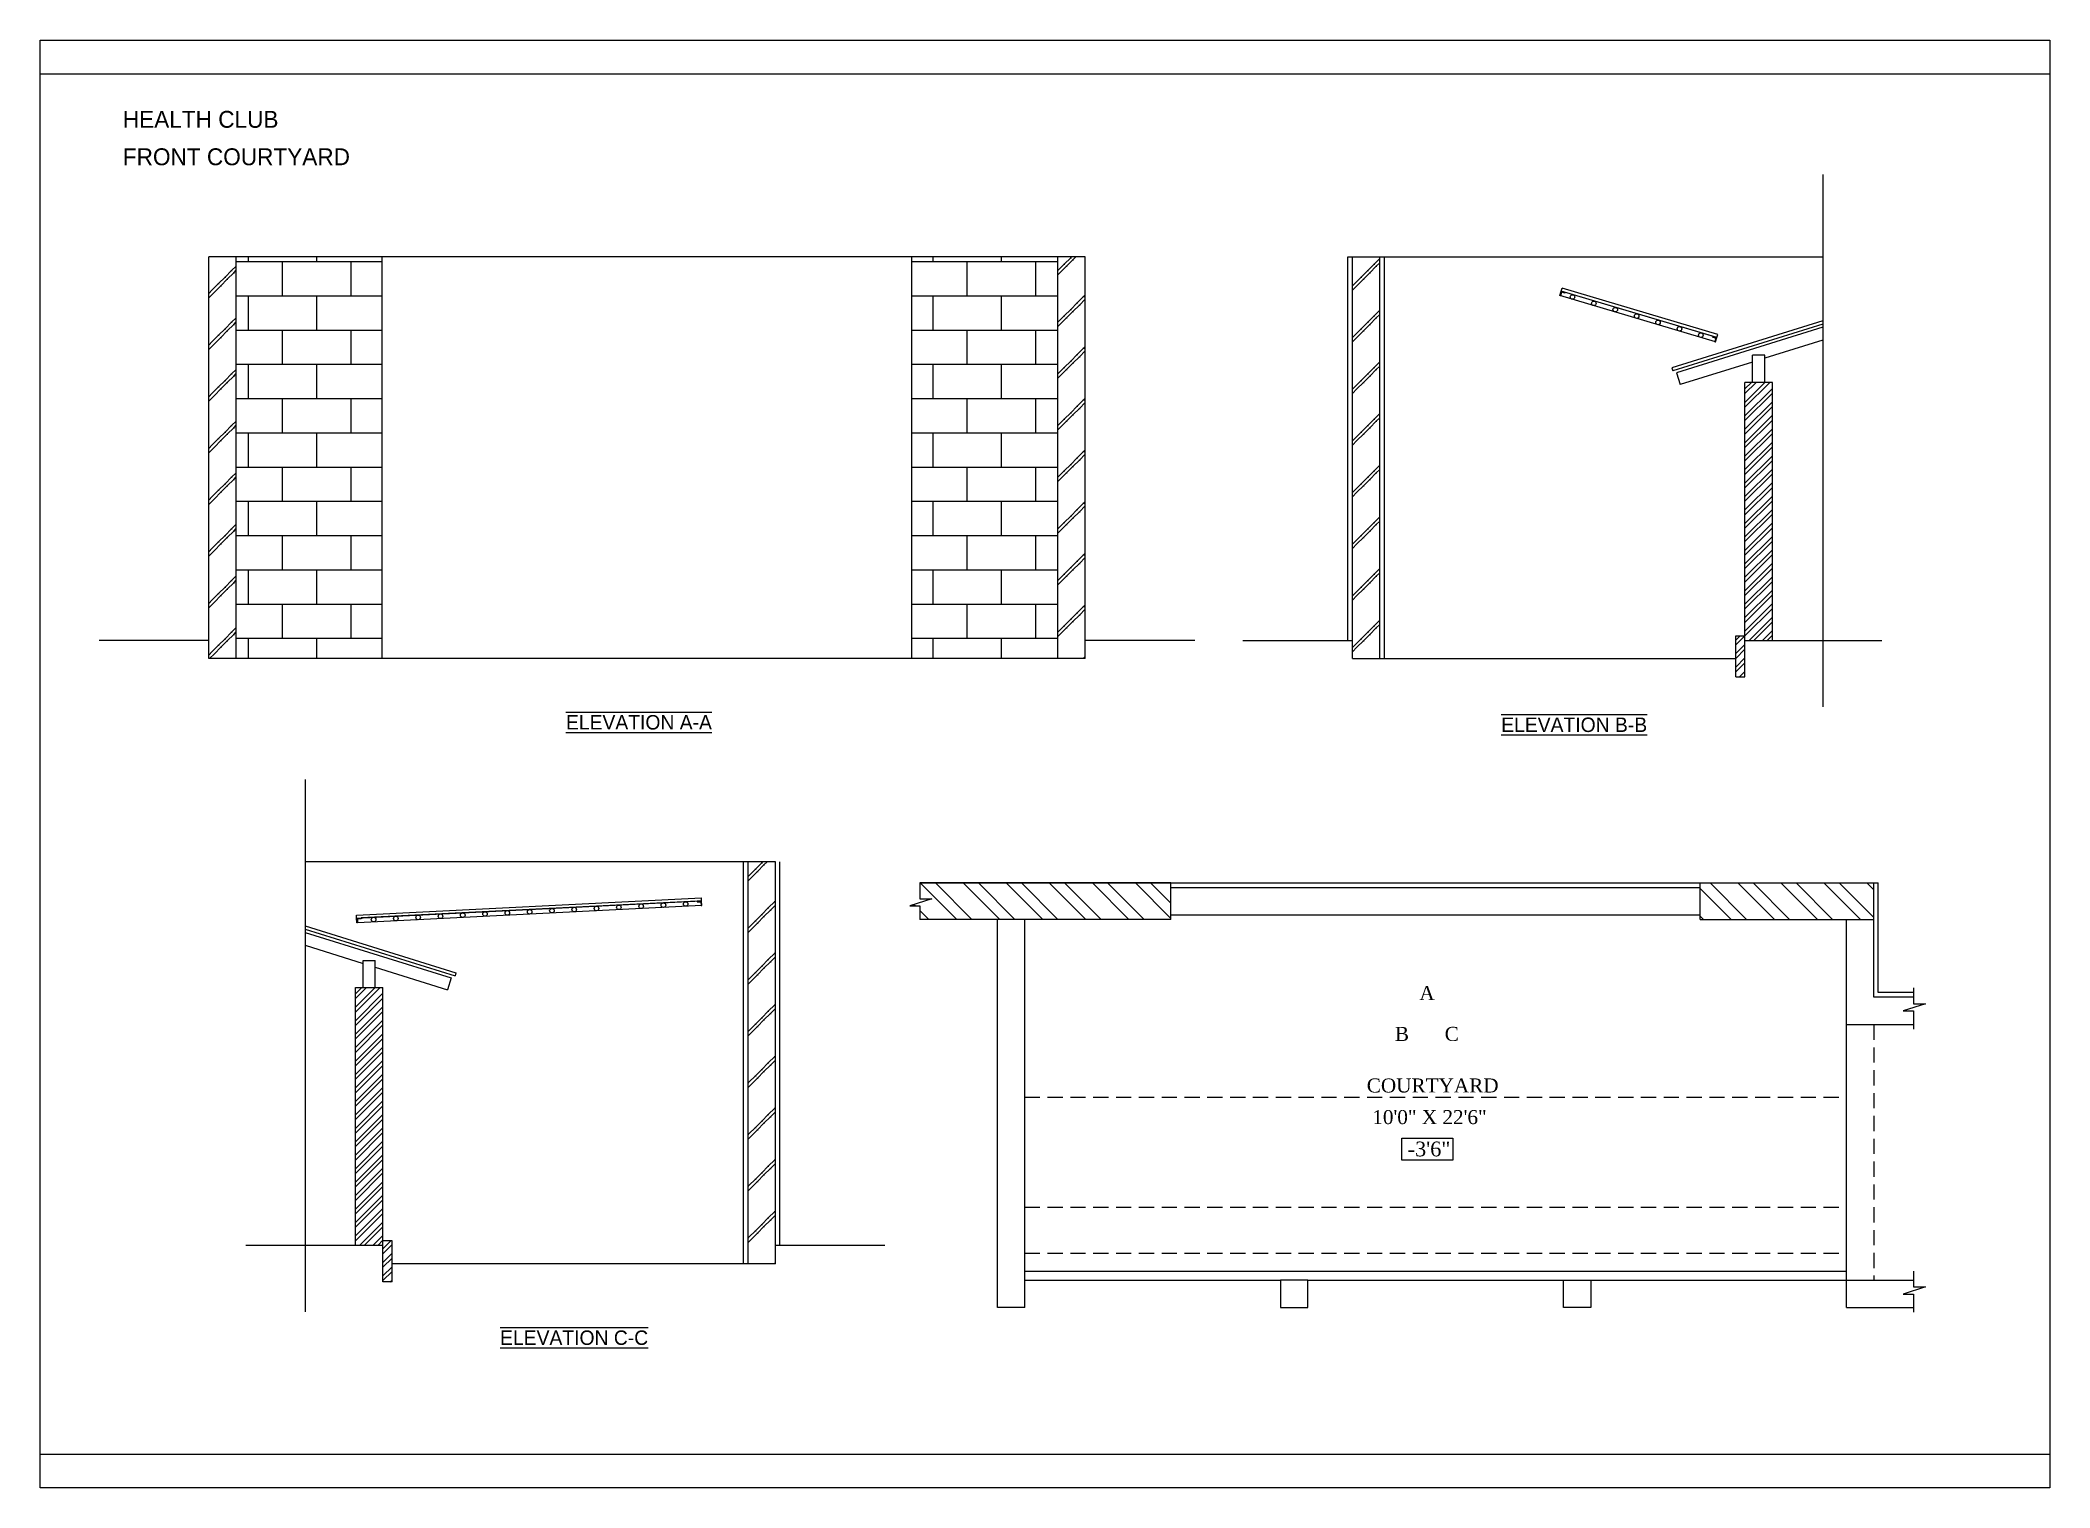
# Model space of a CAD drawing. Extents: x 12259 to 18078, y -1461 to 1911.
# Drawn here: x 13974 to 14634, y -1145 to -669 of the extents above; entities that cross this region are included whole.
import ezdxf

# ---------------------------------------------------------------- set-up
doc = ezdxf.new("R2010")
doc.units = 0
doc.header["$LTSCALE"] = 20
doc.header["$MEASUREMENT"] = 0
doc.linetypes.add('HIDDEN', pattern=[0.375, 0.25, -0.125])
doc.layers.get('0').update_dxf_attribs({"linetype": 'CONTINUOUS'})
for name, color, linetype in [('border', 230, 'CONTINUOUS'), ('BORTEXT', 2, 'CONTINUOUS'), ('Glass', 130, 'CONTINUOUS'), ('grille', 254, 'CONTINUOUS'), ('HATCH', 252, 'CONTINUOUS'), ('kalkaal', 7, 'CONTINUOUS'), ('Roof lilne', 31, 'CONTINUOUS'), ('Stone', 8, 'CONTINUOUS'), ('text', 2, 'CONTINUOUS'), ('TILE', 22, 'CONTINUOUS'), ('wall', 13, 'CONTINUOUS'), ('WOOD', 7, 'CONTINUOUS')]:
    doc.layers.add(name, color=color, linetype=linetype)
doc.layers.add('correct', color=230, linetype='CONTINUOUS', plot=False)
doc.styles.add('style4', font='boos1_1.ttf')
doc.styles.add('style5', font='times_2.ttf')
pattern_1 = [(0, (1532.399, 1530.732), (0, 11.25), []), (90, (1532.4, 1530.732), (-22.5, 1e-15), [11.25, -11.25]), (90, (1543.65, 1530.732), (-22.5, 1e-15), [-11.25, 11.25])]
pattern_2 = [(315, (14200.807, 12905.067), (7.071068, 7.071068), []), (315, (14205.807, 12905.067), (7.071068, 7.071068), [])]
pattern_3 = [(45, (1532.399, 1530.732), (-8.485281, 8.485281), [3, 0]), (45, (1531.692, 1531.439), (-8.485281, 8.485281), [3, 0])]
pattern_4 = [(45, (938.736, 1331.972), (-2.2097087, 2.2097087), []), (45, (938.736, 1333.5345), (-2.2097087, 2.2097087), [])]
pattern_5 = [(45, (1532.399, 1530.7317), (-2.2097087, 2.2097087), []), (45, (1532.399, 1532.2942), (-2.2097087, 2.2097087), [])]

msp = doc.modelspace()

# ---------------------------------------------------------------- texts
at = {"layer": 'BORTEXT', "style": 'style4'}
for s, p in [('HEALTH CLUB', (14001.15, -697.81)), ('FRONT COURTYARD', (14001.15, -710.11))]:
    msp.add_text(s, height=5.551, dxfattribs=at).set_placement(p)
at = {"layer": 'BORTEXT', "color": 2, "style": 'style4'}
for s, p in [('%%U%%OELEVATION A-A', (14146.78, -895.47)), ('%%U%%OELEVATION B-B', (14454.12, -896.29)), ('%%U%%OELEVATION C-C', (14125.13, -1097.63))]:
    msp.add_text(s, height=4.7454, dxfattribs=at).set_placement(p)
at = {"layer": 'text', "style": 'style5'}
for s, height, p in [('A', 4.61, (14427.22, -984.34)), ('B', 4.61, (14419.17, -997.77)), ('C', 4.61, (14435.55, -997.77)), ('COURTYARD', 4.609, (14409.94, -1014.71)), ('10\'0" X 22\'6"', 4.6086, (14411.76, -1025.1)), ('-3\'6"', 4.842, (14423.37, -1035.68))]:
    msp.add_text(s, height=height, dxfattribs=at).set_placement(p)

# ---------------------------------------------------------------- hatches: boundary and pattern name
at = {"layer": 'HATCH'}
h = msp.add_hatch(dxfattribs=at)
h.set_pattern_fill('BRICK HATCH', color=8, angle=45, style=0)
h.set_pattern_definition(pattern_3)
h.paths.add_polyline_path([(14038.39, -740.19), (14029.39, -740.19), (14029.39, -872.19), (14038.39, -872.19)])
h = msp.add_hatch(dxfattribs=at)
h.set_pattern_fill('BRICK HATCH', color=8, angle=45, style=0)
h.set_pattern_definition(pattern_3)
h.paths.add_polyline_path([(14308.39, -872.19), (14317.39, -872.19), (14317.39, -740.19), (14308.39, -740.19)])
h = msp.add_hatch(dxfattribs=at)
h.set_pattern_fill('BRICK HATCH', color=8, angle=45, style=0)
h.set_pattern_definition(pattern_3)
h.paths.add_polyline_path([(14414.22, -740.19), (14405.22, -740.19), (14405.22, -872.19), (14414.22, -872.19)])
h = msp.add_hatch(dxfattribs=at)
h.set_pattern_fill('BRICK HATCH', color=8, angle=45, style=0)
h.set_pattern_definition([(45, (938.736, 1331.972), (-8.485281, 8.485281), [3, 0]), (45, (938.029, 1332.679), (-8.485281, 8.485281), [3, 0])])
h.paths.add_polyline_path([(14215.61, -938.95), (14206.61, -938.95), (14206.61, -1070.95), (14215.61, -1070.95)])
at = {"layer": 'Stone', "lineweight": -2}
h = msp.add_hatch(dxfattribs=at)
h.set_pattern_fill('BRICK', color=8, scale=45, style=0)
h.set_pattern_definition(pattern_1)
h.paths.add_polyline_path([(14086.39, -740.19), (14038.39, -740.19), (14038.39, -872.19), (14086.39, -872.19)])
h = msp.add_hatch(dxfattribs=at)
h.set_pattern_fill('BRICK', color=8, scale=45, style=0)
h.set_pattern_definition(pattern_1)
h.paths.add_polyline_path([(14308.39, -740.19), (14260.39, -740.19), (14260.39, -872.19), (14308.39, -872.19)])
at = {"layer": 'Stone', "ltscale": 5}
h = msp.add_hatch(dxfattribs=at)
h.set_pattern_fill('STEEL', color=256, scale=25, style=0)
h.set_pattern_definition(pattern_5)
h.paths.add_polyline_path([(14543.22, -781.44), (14534.22, -781.44), (14534.22, -864.69), (14534.22, -866.19), (14543.22, -866.19)])
h = msp.add_hatch(dxfattribs=at)
h.set_pattern_fill('STEEL', color=256, scale=25, style=0)
h.set_pattern_definition(pattern_5)
h.paths.add_polyline_path([(14534.22, -864.69), (14531.22, -864.69), (14531.22, -878.19), (14534.22, -878.19)])
h = msp.add_hatch(dxfattribs=at)
h.set_pattern_fill('STEEL', color=256, scale=80, angle=-90, style=0)
h.set_pattern_definition(pattern_2)
h.paths.add_polyline_path([(14263.1, -953.43), (14263.1, -957.88), (14345.54, -957.88), (14345.54, -945.88), (14263.07, -945.88), (14263.07, -951.08), (14267.05, -951.08), (14259.76, -953.43)])
h = msp.add_hatch(dxfattribs=at)
h.set_pattern_fill('STEEL', color=256, scale=80, angle=-90, style=0)
h.set_pattern_definition(pattern_2)
h.paths.add_polyline_path([(14576.54, -957.88), (14576.54, -945.88), (14519.54, -945.88), (14519.54, -957.88)])
h = msp.add_hatch(dxfattribs=at)
h.set_pattern_fill('STEEL', color=256, scale=25, style=0)
h.set_pattern_definition(pattern_4)
h.paths.add_polyline_path([(14086.61, -980.2), (14077.61, -980.2), (14077.61, -1064.95), (14086.61, -1064.95), (14086.61, -1063.45)])
h = msp.add_hatch(dxfattribs=at)
h.set_pattern_fill('STEEL', color=256, scale=25, style=0)
h.set_pattern_definition(pattern_4)
h.paths.add_polyline_path([(14086.61, -1076.95), (14089.61, -1076.95), (14089.61, -1063.45), (14086.61, -1063.45)])

# ---------------------------------------------------------------- linework, layer by layer
for p, q in [((14559.76, -713.15), (14559.76, -888.02)), ((14061.06, -911.91), (14061.06, -1086.78)), ((14263.07, -945.88), (14578.04, -945.88)), ((14578.04, -981.88), (14578.04, -945.88)), ((14589.56, -981.88), (14578.04, -981.88)), ((14567.54, -1076.38), (14567.54, -992.38)), ((14297.54, -1073.38), (14567.54, -1073.38)), ((14297.54, -1076.38), (14381.54, -1076.38)), ((14390.54, -1076.38), (14474.54, -1076.38)), ((14483.54, -1076.38), (14567.54, -1076.38))]:
    msp.add_line(p, q)
at = {"linetype": 'HIDDEN'}
msp.add_line((14576.54, -992.38), (14576.54, -1076.38), dxfattribs=at)
for points in [[(14263.07, -945.88), (14263.07, -951.08), (14267.05, -951.08), (14259.76, -953.43), (14263.1, -953.43), (14263.1, -957.88)], [(14589.56, -980.38), (14589.56, -985.58), (14593.54, -985.58), (14586.25, -987.93), (14589.58, -987.93), (14589.58, -993.88)], [(14589.56, -1073.38), (14589.56, -1078.58), (14593.54, -1078.58), (14586.25, -1080.93), (14589.58, -1080.93), (14589.58, -1086.88)]]:
    msp.add_lwpolyline(points)
for points in [[(14381.54, -1085.38), (14390.54, -1085.38), (14390.54, -1076.38), (14381.54, -1076.38)], [(14483.54, -1085.38), (14474.54, -1085.38), (14474.54, -1076.38), (14483.54, -1076.38)]]:
    msp.add_lwpolyline(points, close=True)
at = {"layer": 'border'}
for p, q in [((13973.99, -680.04), (14634.4, -680.04)), ((13973.99, -1133.57), (14634.4, -1133.57))]:
    msp.add_line(p, q, dxfattribs=at)
at = {"layer": 'correct', "color": 3}
msp.add_lwpolyline([(13973.99, -669.05), (14634.4, -669.05), (14634.4, -1144.56), (13973.99, -1144.56)], close=True, dxfattribs=at)
at = {"layer": 'Glass'}
for p, q in [((14473.81, -751.5), (14474.11, -750.54)), ((14525, -766.71), (14473.81, -751.5)), ((14525.3, -765.76), (14474.11, -750.54)), ((14525, -766.71), (14525.3, -765.76)), ((14077.92, -956.45), (14191.31, -950.78)), ((14191.35, -951.78), (14191.31, -950.78)), ((14077.97, -957.45), (14077.92, -956.45)), ((14077.97, -957.45), (14191.35, -951.78))]:
    msp.add_line(p, q, dxfattribs=at)
at = {"layer": 'Glass', "linetype": 'HIDDEN'}
for p, q in [((14297.54, -1016.28), (14567.54, -1016.28)), ((14297.54, -1067.47), (14567.54, -1067.47))]:
    msp.add_line(p, q, dxfattribs=at)
at = {"layer": 'grille', "color": 0}
for p, q in [((14473.81, -751.5), (14473.38, -752.93)), ((14523.56, -766.28), (14473.81, -751.5)), ((14524.57, -768.15), (14473.38, -752.93)), ((14191.43, -953.28), (14078.29, -958.93)), ((14189.86, -951.86), (14079.46, -957.37))]:
    msp.add_line(p, q, dxfattribs=at)
at = {"layer": 'grille', "color": 2}
for points in [[(14473.62, -753), (14473.38, -752.93), (14473.81, -751.5), (14475.25, -751.92), (14475.18, -752.16), (14473.98, -751.81)], [(14524.33, -768.08), (14524.57, -768.15), (14525, -766.71), (14523.56, -766.28), (14523.49, -766.52), (14524.69, -766.88)], [(14078.29, -958.93), (14078.04, -958.94), (14077.97, -957.45), (14079.46, -957.37), (14079.48, -957.62), (14078.23, -957.68)], [(14191.18, -953.29), (14191.43, -953.28), (14191.35, -951.78), (14189.86, -951.86), (14189.87, -952.11), (14191.12, -952.04)]]:
    msp.add_lwpolyline(points, close=True, dxfattribs=at)
at = {"layer": 'grille', "color": 9}
for centre in [(14477.54, -753.39), (14484.57, -755.48), (14491.6, -757.57), (14498.63, -759.66), (14505.66, -761.75), (14512.69, -763.84), (14519.72, -765.93), (14083.56, -957.92), (14090.88, -957.55), (14098.21, -957.19), (14105.53, -956.82), (14112.86, -956.45), (14120.18, -956.09), (14127.51, -955.72), (14134.84, -955.36), (14142.16, -954.99), (14149.49, -954.62), (14156.81, -954.26), (14164.14, -953.89), (14171.47, -953.53), (14178.79, -953.16), (14186.12, -952.8)]:
    msp.add_circle(centre, 0.75, dxfattribs=at)
at = {"layer": 'kalkaal'}
for p, q in [((14543.22, -781.44), (14534.22, -781.44)), ((14534.22, -864.69), (14534.22, -781.44)), ((14543.22, -866.19), (14543.22, -781.44)), ((14077.61, -1064.95), (14077.61, -980.2)), ((14077.61, -980.2), (14086.61, -980.2)), ((14086.61, -1063.45), (14086.61, -980.2))]:
    msp.add_line(p, q, dxfattribs=at)
at = {"layer": 'Roof lilne', "linetype": 'HIDDEN'}
msp.add_line((14297.54, -1052.38), (14567.54, -1052.38), dxfattribs=at)
at = {"layer": 'Stone', "color": 8, "lineweight": -2}
for p, q in [((14086.39, -872.19), (14086.39, -740.19)), ((14260.39, -872.19), (14260.39, -740.19))]:
    msp.add_line(p, q, dxfattribs=at)
at = {"layer": 'text'}
msp.add_lwpolyline([(14421.43, -1029.68), (14438.19, -1029.68), (14438.19, -1036.91), (14421.43, -1036.91)], close=True, dxfattribs=at)
at = {"layer": 'TILE'}
for p, q in [((14559.76, -761.21), (14510.22, -776.65)), ((14559.76, -762.28), (14510.51, -777.62)), ((14510.22, -776.65), (14510.51, -777.62)), ((14061.06, -959.97), (14110.61, -975.41)), ((14061.06, -961.04), (14110.31, -976.38)), ((14110.61, -975.41), (14110.31, -976.38))]:
    msp.add_line(p, q, dxfattribs=at)
at = {"layer": 'wall'}
for p, q in [((14029.39, -872.19), (14029.39, -740.19)), ((14317.39, -740.19), (14029.39, -740.19)), ((14038.39, -872.19), (14038.39, -740.19)), ((14308.39, -872.19), (14308.39, -740.19)), ((14317.39, -872.19), (14317.39, -740.19)), ((14403.72, -740.19), (14559.76, -740.19)), ((14405.22, -872.19), (14405.22, -740.19)), ((14414.22, -872.19), (14414.22, -740.19)), ((14531.22, -878.19), (14531.22, -864.69)), ((14531.22, -864.69), (14534.22, -864.69)), ((14534.22, -878.19), (14534.22, -864.69)), ((14029.39, -866.19), (13993.39, -866.19)), ((14353.39, -866.19), (14317.39, -866.19)), ((14369.22, -866.19), (14405.22, -866.19)), ((14534.22, -866.19), (14579.22, -866.19)), ((14317.39, -872.19), (14029.39, -872.19)), ((14405.22, -872.19), (14531.22, -872.19)), ((14531.22, -878.19), (14534.22, -878.19)), ((14215.61, -938.95), (14061.06, -938.95)), ((14206.61, -1070.95), (14206.61, -938.95)), ((14215.61, -1070.95), (14215.61, -938.95)), ((14345.54, -945.88), (14263.07, -945.88)), ((14345.54, -957.88), (14345.54, -945.88)), ((14345.54, -947.38), (14519.54, -947.38)), ((14519.54, -957.88), (14519.54, -945.88)), ((14519.54, -945.88), (14576.54, -945.88)), ((14576.54, -957.88), (14576.54, -945.88)), ((14345.54, -956.38), (14519.54, -956.38)), ((14345.54, -957.88), (14263.1, -957.88)), ((14288.54, -1085.38), (14288.54, -957.88)), ((14297.54, -1085.38), (14297.54, -957.88)), ((14519.54, -957.88), (14576.54, -957.88)), ((14567.54, -992.38), (14567.54, -957.88)), ((14576.54, -983.38), (14576.54, -957.88)), ((14589.56, -983.38), (14576.54, -983.38)), ((14567.54, -992.38), (14589.58, -992.38)), ((14086.61, -1064.95), (14041.61, -1064.95)), ((14089.61, -1063.45), (14086.61, -1063.45)), ((14086.61, -1076.95), (14086.61, -1063.45)), ((14089.61, -1076.95), (14089.61, -1063.45)), ((14251.61, -1064.95), (14215.61, -1064.95)), ((14215.61, -1070.95), (14089.61, -1070.95)), ((14567.54, -1085.38), (14567.54, -1076.38)), ((14567.54, -1076.38), (14589.56, -1076.38)), ((14089.61, -1076.95), (14086.61, -1076.95)), ((14297.54, -1085.38), (14288.54, -1085.38)), ((14567.54, -1085.38), (14589.58, -1085.38))]:
    msp.add_line(p, q, dxfattribs=at)
at = {"layer": 'wall', "color": 8}
for p, q in [((14403.72, -866.19), (14403.72, -740.19)), ((14415.72, -872.19), (14415.72, -740.19)), ((14205.11, -1070.95), (14205.11, -938.95)), ((14217.11, -1064.95), (14217.11, -938.95))]:
    msp.add_line(p, q, dxfattribs=at)
at = {"layer": 'WOOD'}
for p, q in [((14559.76, -763.34), (14511.76, -778.31)), ((14536.72, -781.44), (14536.72, -772.54)), ((14540.72, -772.54), (14536.72, -772.54)), ((14559.76, -767.6), (14540.72, -773.54)), ((14540.72, -781.44), (14540.72, -772.54)), ((14511.76, -778.31), (14512.95, -782.19)), ((14536.72, -774.79), (14512.95, -782.19)), ((14061.06, -962.1), (14109.06, -977.07)), ((14061.06, -966.36), (14080.11, -972.3)), ((14080.11, -980.2), (14080.11, -971.3)), ((14080.11, -971.3), (14084.11, -971.3)), ((14084.11, -980.2), (14084.11, -971.3)), ((14084.11, -973.54), (14107.88, -980.95)), ((14109.06, -977.07), (14107.88, -980.95))]:
    msp.add_line(p, q, dxfattribs=at)

msp.set_redraw_order([(e.dxf.handle, doc.entitydb.next_handle()) for e in msp.query("TEXT MTEXT ATTDEF DIMENSION ARC_DIMENSION")])  # texts and dimensions are drawn at this point

doc.saveas('drawing.dxf')
